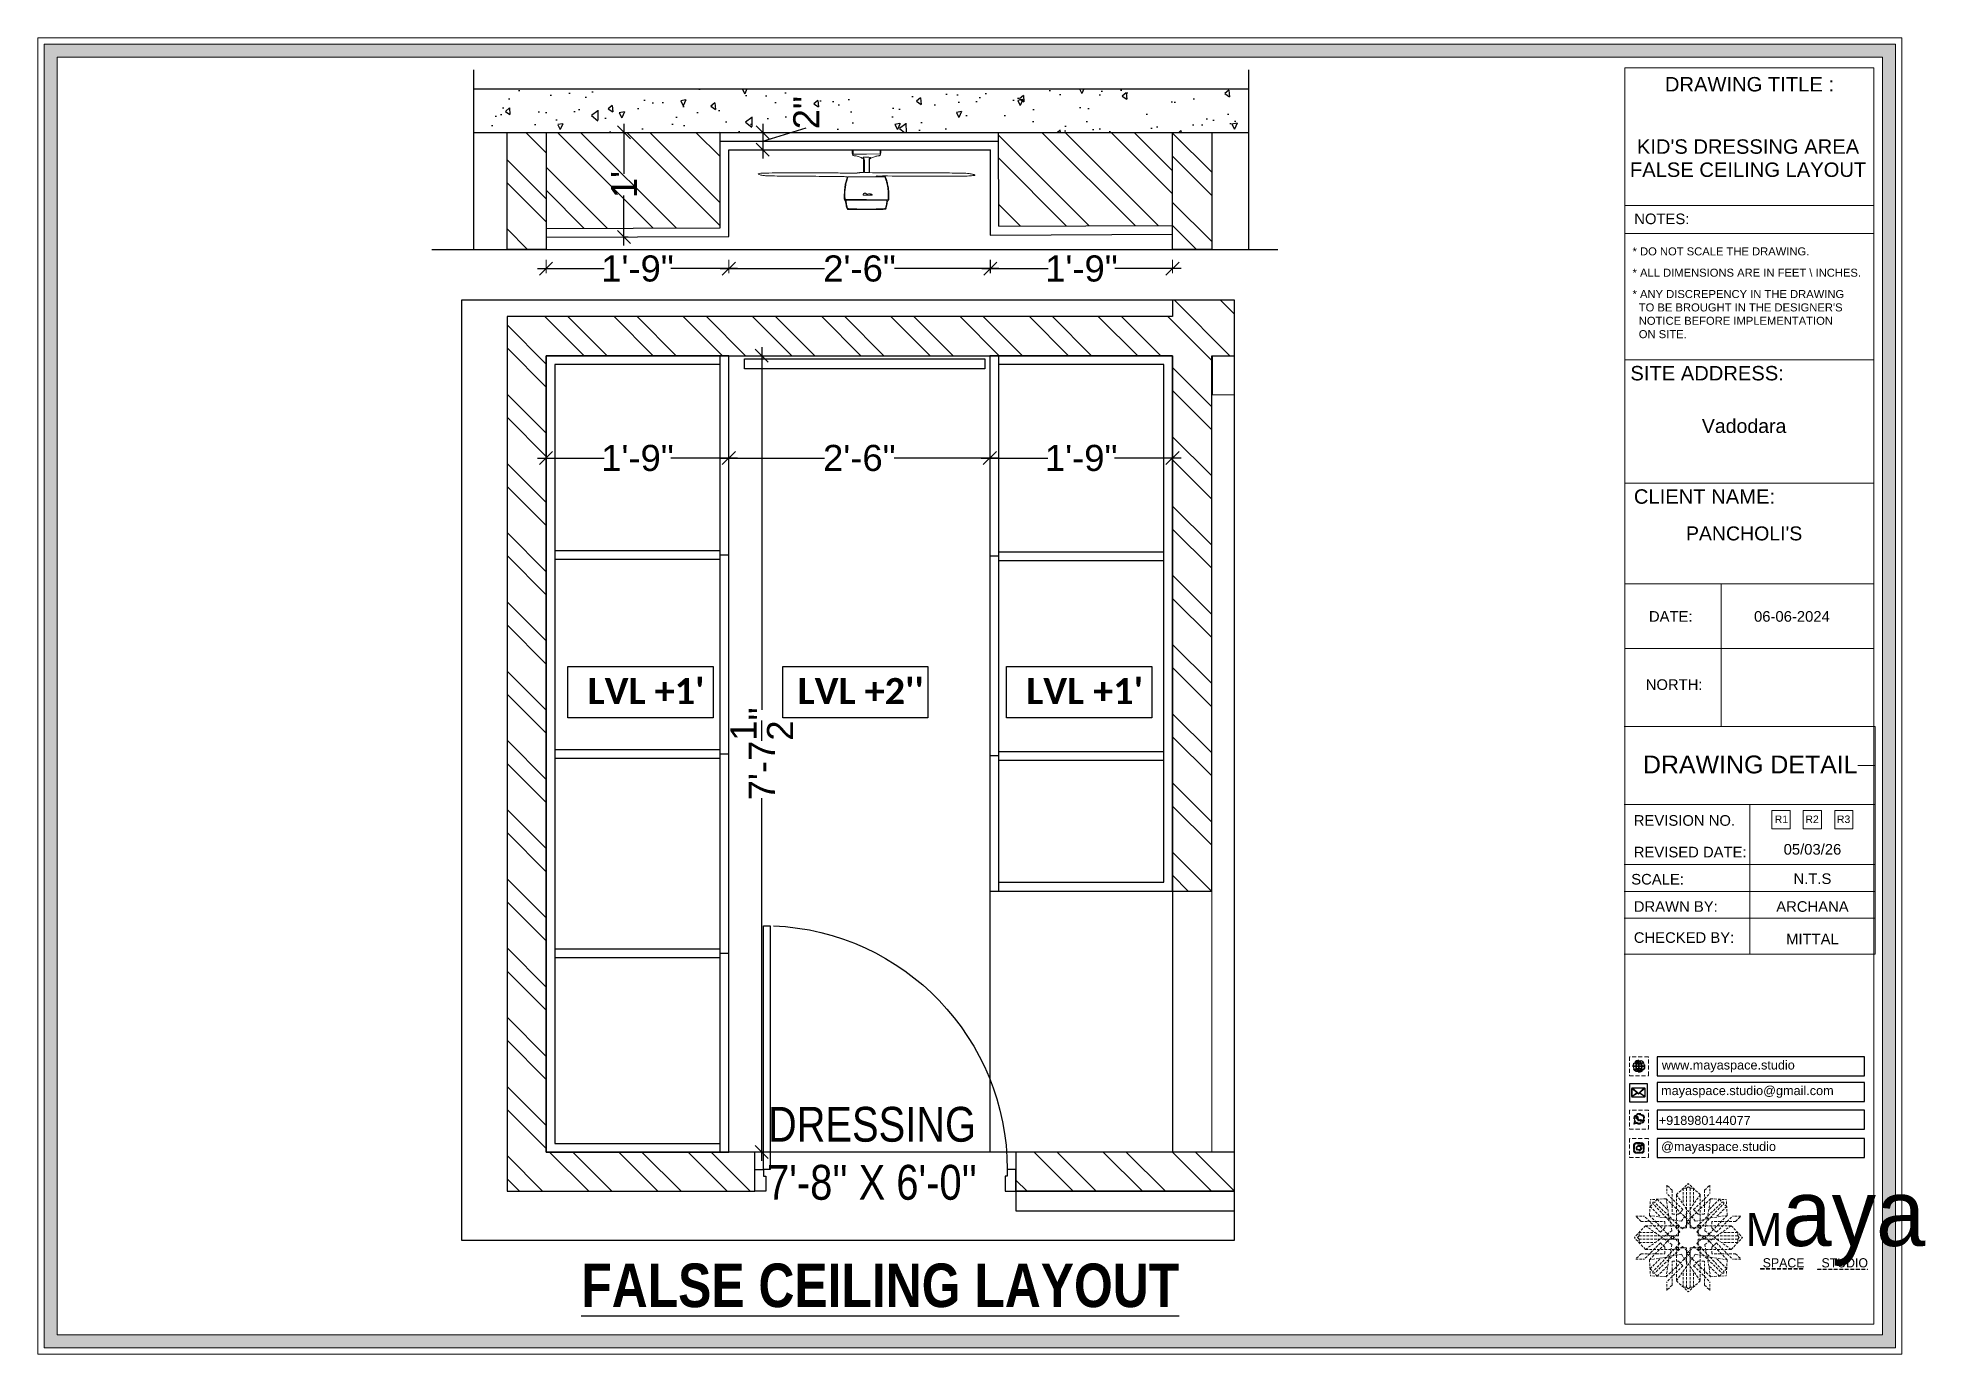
# Model space of a CAD drawing. Header units: millimetres. Extents: x 56222 to 3066687, y -650199 to -121287.
# Drawn here: x 136831 to 137048, y -183216.9 to -183065.6 of the extents above; entities that cross this region are included whole.
import ezdxf
from ezdxf.enums import TextEntityAlignment as Align

# ---------------------------------------------------------------- set-up
doc = ezdxf.new("R2010")
doc.units = ezdxf.units.MM
doc.header["$MEASUREMENT"] = 0
doc.header["$PDMODE"] = 35
doc.linetypes.add('DASHEDX2', pattern=[1.5, 1, -0.5])
doc.layers.get('Defpoints').update_dxf_attribs({"color": 220})
for name, color, linetype in [('AR DOOR', 40, 'Continuous'), ('AR ELE-5', 134, 'Continuous'), ('AR HATCH-7', 7, 'Continuous'), ('Labels and Texts', 8, 'Continuous')]:
    doc.layers.add(name, color=color, linetype=linetype)
for name, color, linetype, lineweight in [('Dimension', 10, 'DASHEDX2', 20), ('Electrical', 84, 'Continuous', 30), ('ELEVATION ( SPIRAL STAIR )', 250, 'Continuous', 9), ('FIRST FLOOR', 7, 'Continuous', 9), ('FIRST FLOOR ( TEXT )', 7, 'Continuous', 9), ('FIRST FLOOR_( PLine )_', 251, 'Continuous', 30), ('FURNITURE', 32, 'Continuous', 9), ('GF FALSE CEILING', 6, 'Continuous', 35), ('GROUND FLOOR', 7, 'Continuous', 9), ('Labelling', 1, 'Continuous', 25), ('NAME PLATE', 7, 'Continuous', 25), ('SECTION ( SLAB PLine )', 104, 'Continuous', 30), ('wall', 7, 'Continuous', 30), ('XX~SLAB ( BEAM )~ ( DIM )', 7, 'Continuous', 9)]:
    doc.layers.add(name, color=color, linetype=linetype, lineweight=lineweight)
doc.styles.add('Arial', font='arial.ttf')
doc.styles.add('century g', font='GOTHIC.TTF')
doc.styles.add('KATHA', font='swissc.ttf')
doc.styles.get("Standard").update_dxf_attribs({"font": 'arial.ttf', "height": 6})
doc.styles.add('style4', font='ARIALN.TTF')
doc.dimstyles.new('Archana', dxfattribs={"dimtxt": 3, "dimasz": 1.5, "dimexe": 0.5, "dimexo": 0.5, "dimgap": 0, "dimtad": 0, "dimzin": 0, "dimdsep": 46, "dimlunit": 4, "dimtxsty": 'Arial', "dimblk": 'OBLIQUE', "dimcen": 0, "dimdle": 1, "dimclrd": 1, "dimclre": 1, "dimclrt": 5, "dimadec": 0, "dimazin": 0, "dimtfac": 1, "dimtofl": 0, "dimtmove": 1, "dimatfit": 3, "dimfxl": 1, "dimfxlon": 1, "dimtolj": 1, "dimtzin": 0, "dimlwd": 25, "dimlwe": -1, "dimarcsym": 0})
pattern_1 = [(135, (891.5847, 57.002), (-3.97747564, -3.97747564), []), (135, (891.5847, 59.6535), (-3.97747564, -3.97747564), [])]

msp = doc.modelspace()

# ---------------------------------------------------------------- texts
at = {"color": 18, "true_color": 0x000000, "char_height": 1.04163, "attachment_point": 1}
for s, width, gutter_width, insert in [('www.mayaspace.studio', 6.99502, 5.851, (137017.716, -183183.155)), ('mayaspace.studio@gmail.com', 4.36398, 3.65, (137017.633, -183186.093)), ('+918980144077', 17.01748, 3.65, (137017.363, -183189.52)), ('@mayaspace.studio', 4.36398, 3.65, (137017.633, -183192.514))]:
    msp.add_mtext_dynamic_manual_height_columns(s, width=width, gutter_width=gutter_width, heights=[0], dxfattribs=dict(at, insert=insert))
at = {"layer": 'FIRST FLOOR ( TEXT )', "insert": (136926.923, -183193.851), "char_height": 4, "attachment_point": 5, "style": 'KATHA'}
msp.add_mtext("DRESSING\\P7'-8'' X 6'-0''", dxfattribs=at)
at = {"layer": 'Labelling', "color": 251, "true_color": 0x636466, "insert": (136927.872, -183209.03), "char_height": 5, "attachment_point": 5, "style": 'style4'}
msp.add_mtext_dynamic_manual_height_columns('{\\fArial Narrow|b1|i0|c0|p34;\\LFALSE CEILING LAYOUT}', width=79.10806, gutter_width=1, heights=[0], dxfattribs=at)
at = {"layer": 'NAME PLATE', "style": 'Arial'}
for s, height, p in [('DRAWING TITLE : ', 1.65882, (137028.111, -183071.809)), ("KID'S DRESSING AREA", 1.65882, (137027.622, -183078.971)), ('FALSE CEILING LAYOUT', 1.65882, (137027.629, -183081.629)), ('NOTES:', 1.2188, (137017.717, -183087.056)), ('SITE ADDRESS:', 1.65882, (137022.919, -183105.011)), ('Vadodara', 1.6036, (137027.172, -183111.048)), ('CLIENT NAME:', 1.65882, (137022.616, -183119.184)), ("PANCHOLI'S", 1.6036, (137027.172, -183123.395)), ('DATE:', 1.2188, (137018.739, -183132.74)), ('06-06-2024', 1.2188, (137032.668, -183132.74)), ('NORTH:', 1.2188, (137019.128, -183140.575)), ('DRAWING DETAIL', 2.05084, (137027.882, -183150.167)), ('REVISION NO.', 1.21883, (137020.313, -183156.187)), ('REVISED DATE: ', 1.21883, (137021.212, -183159.821)), ('SCALE:', 1.2188, (137017.227, -183162.938)), ('DRAWN BY:', 1.2188, (137019.319, -183166.07)), ('ARCHANA', 1.2188, (137035.028, -183166.075)), ('CHECKED BY:', 1.21883, (137020.266, -183169.646)), ('MITTAL', 1.2188, (137035.028, -183169.808))]:
    msp.add_text(s, height=height, dxfattribs=at).set_placement(p, align=Align.CENTER)
for s, p in [('R1', (137030.691, -183155.872)), ('R2', (137034.22, -183155.872))]:
    msp.add_text(s, height=0.8592, dxfattribs=at).set_placement(p)
at = {"layer": 'NAME PLATE', "char_height": 0.92183, "width": 35.61521, "attachment_point": 1, "style": 'Arial'}
for s, insert in [('* DO NOT SCALE THE DRAWING.', (137014.349, -183089.724)), ('* ALL DIMENSIONS ARE IN FEET \\\\ INCHES.', (137014.349, -183092.175)), ("* ANY DISCREPENCY IN THE DRAWING \\P  TO BE BROUGHT IN THE DESIGNER'S\\P  NOTICE BEFORE IMPLEMENTATION \\P  ON SITE.", (137014.349, -183094.626))]:
    msp.add_mtext(s, dxfattribs=dict(at, insert=insert))
at = {"layer": 'NAME PLATE', "color": 251, "true_color": 0x636466, "transparency": 33554687, "char_height": 3, "attachment_point": 5, "style": 'century g'}
for s, insert in [("{\\fCalibri|b1|i0|c0|p34;\\C256;\\c0;LVL +1'}", (136900.958, -183140.712, 1.124)), ("{\\fCalibri|b1|i0|c0|p34;\\C256;\\c0;LVL +2''}", (136925.638, -183140.712, 1.124)), ("{\\fCalibri|b1|i0|c0|p34;\\C256;\\c0;LVL +1'}", (136951.37, -183140.712, 1.124))]:
    msp.add_mtext_dynamic_manual_height_columns(s, width=51.71911, gutter_width=1, heights=[0], dxfattribs=dict(at, insert=insert))
at = {"layer": 'NAME PLATE', "lineweight": 0, "attachment_point": 2, "style": 'Arial'}
for s, insert, char_height, width in [('R3', (137038.609, -183155.009), 0.8592, 1.67697), ('05/03/26', (137035.028, -183158.284), 1.2188, 10.56254), ('N.T.S', (137035.028, -183161.658), 1.2188, 2.37882)]:
    msp.add_mtext(s, dxfattribs=dict(at, insert=insert, char_height=char_height, width=width))

# ---------------------------------------------------------------- blocks, each defined once
blk = doc.blocks.new('*U29')
for points in [[(-40, 0), (0, 0), (0, 30), (10, 30), (10, 100), (-40, 100)], [(1160, 0), (1120, 0), (1120, 30), (1110, 30), (1110, 100), (1160, 100)], [(0, 0), (0, -1120), (30, -1120), (30, 0)]]:
    blk.add_lwpolyline(points, close=True)
at = {"layer": 'AR ELE-5', "linetype": 'ByBlock', "ltscale": 15}
blk.add_arc((-1.6, 0.7), 1121.6, 272.37301, 359.96526, dxfattribs=at)
blk = doc.blocks.new('FSFSF')
at = {"color": 42, "lineweight": 5, "true_color": 0xe0ac11}
for p, q in [((28600.03, 143.51), (28600.03, 140.16)), ((28602.15, 141.41), (28600.03, 143.51)), ((28603.86, 139.69), (28608.58, 144.08)), ((28607.9, 142.22), (28608.58, 142.85)), ((28613.31, 139.69), (28608.58, 144.08)), ((28609.27, 142.22), (28608.59, 142.85)), ((28615.02, 141.41), (28617.14, 143.51)), ((28617.14, 143.51), (28617.14, 140.16)), ((28593.19, 131.45), (28593.54, 137.71)), ((28593.39, 135), (28594.56, 136.12)), ((28593.39, 135), (28597.6, 130.78)), ((28599.8, 138.06), (28593.54, 137.71)), ((28595.12, 136.69), (28594.53, 136.69)), ((28594.56, 136.12), (28594.56, 136.71)), ((28605.17, 124.98), (28594.56, 136.12)), ((28596.24, 137.86), (28595.12, 136.69)), ((28606.27, 126.08), (28595.12, 136.69)), ((28596.24, 137.86), (28600.47, 133.65)), ((28601.03, 130), (28599.8, 138.06)), ((28599.8, 138.05), (28608.58, 129.56)), ((28606.47, 133.76), (28600.03, 140.16)), ((28602.15, 141.41), (28602.15, 131.95)), ((28603.86, 126.58), (28603.86, 139.69)), ((28603.86, 139.69), (28608.58, 133.02)), ((28607.9, 142.22), (28606.58, 142.22)), ((28606.58, 142.22), (28606.58, 135.84)), ((28607.9, 142.22), (28607.9, 126.58)), ((28613.31, 139.69), (28608.59, 133.02)), ((28617.37, 138.05), (28608.59, 129.56)), ((28609.27, 142.22), (28609.27, 126.58)), ((28609.27, 142.22), (28610.59, 142.22)), ((28610.59, 142.22), (28610.59, 135.84)), ((28610.7, 133.76), (28617.14, 140.16)), ((28610.9, 126.08), (28622.05, 136.69)), ((28612.02, 124.98), (28622.62, 136.12)), ((28613.31, 126.58), (28613.31, 139.69)), ((28615.02, 141.41), (28615.02, 131.95)), ((28616.14, 130), (28617.37, 138.06)), ((28620.93, 137.86), (28616.7, 133.65)), ((28617.37, 138.06), (28623.63, 137.71)), ((28623.8, 135), (28619.59, 130.78)), ((28620.93, 137.86), (28622.05, 136.69)), ((28622.05, 136.69), (28622.64, 136.69)), ((28622.62, 136.12), (28622.62, 136.71)), ((28623.8, 135), (28622.62, 136.12)), ((28624, 131.45), (28623.65, 137.71)), ((28591.56, 127.39), (28587.17, 122.66)), ((28587.73, 131.22), (28591.08, 131.22)), ((28589.84, 129.1), (28587.73, 131.22)), ((28589.84, 129.1), (28599.29, 129.1)), ((28597.49, 124.78), (28591.08, 131.22)), ((28604.66, 127.39), (28591.56, 127.39)), ((28591.56, 127.39), (28598.23, 122.67)), ((28593.19, 131.45), (28601.69, 122.67)), ((28601.25, 130.22), (28593.19, 131.45)), ((28599.29, 126.5), (28599.29, 129.1)), ((28605.86, 129.18), (28601.03, 130)), ((28602.07, 125.39), (28601.25, 130.22)), ((28604.75, 131.95), (28602.15, 131.95)), ((28603.68, 126.54), (28603.68, 127.39)), ((28604.71, 127.57), (28603.86, 127.57)), ((28604.66, 123.35), (28604.66, 127.39)), ((28604.7, 126.58), (28604.71, 127.57)), ((28606.47, 133.76), (28604.75, 131.95)), ((28605.86, 129.18), (28608.58, 133.02)), ((28606.27, 126.08), (28608.58, 128.27)), ((28607.9, 128.92), (28608.58, 129.56)), ((28607.9, 128.92), (28608.58, 128.27)), ((28611.31, 129.18), (28608.59, 133.02)), ((28609.27, 128.92), (28608.59, 129.56)), ((28609.27, 128.92), (28608.59, 128.27)), ((28610.9, 126.08), (28608.59, 128.27)), ((28610.7, 133.76), (28612.42, 131.95)), ((28611.31, 129.18), (28616.14, 130)), ((28612.42, 131.95), (28615.02, 131.95)), ((28612.46, 126.58), (28612.46, 127.57)), ((28612.46, 127.57), (28613.31, 127.57)), ((28612.52, 123.35), (28612.52, 127.39)), ((28612.52, 127.39), (28625.63, 127.39)), ((28613.51, 126.54), (28613.51, 127.39)), ((28615.12, 125.39), (28615.94, 130.22)), ((28623.99, 131.45), (28615.5, 122.67)), ((28615.94, 130.22), (28624, 131.45)), ((28627.34, 129.1), (28617.89, 129.1)), ((28617.89, 126.5), (28617.89, 129.1)), ((28625.63, 127.39), (28618.96, 122.67)), ((28619.7, 124.78), (28626.1, 131.22)), ((28625.63, 127.39), (28630.02, 122.66)), ((28629.45, 131.22), (28626.1, 131.22)), ((28627.34, 129.1), (28629.45, 131.22)), ((28591.56, 117.94), (28587.17, 122.66)), ((28589.03, 123.35), (28588.4, 122.67)), ((28589.03, 121.98), (28588.4, 122.65)), ((28589.03, 123.35), (28589.03, 124.67)), ((28589.03, 124.67), (28595.4, 124.67)), ((28589.03, 123.35), (28604.66, 123.35)), ((28589.03, 121.98), (28604.66, 121.98)), ((28589.03, 121.98), (28589.03, 120.66)), ((28589.03, 120.66), (28595.4, 120.66)), ((28597.49, 120.54), (28591.08, 114.11)), ((28591.56, 117.94), (28598.23, 122.65)), ((28593.19, 113.88), (28601.69, 122.65)), ((28605.17, 120.35), (28594.56, 109.2)), ((28597.49, 124.78), (28599.29, 126.5)), ((28597.49, 120.54), (28599.29, 118.83)), ((28602.07, 125.39), (28598.23, 122.67)), ((28602.07, 119.94), (28598.23, 122.65)), ((28602.07, 119.94), (28601.25, 115.1)), ((28602.33, 123.35), (28601.69, 122.67)), ((28602.33, 121.98), (28601.69, 122.65)), ((28602.33, 123.35), (28602.97, 122.67)), ((28602.33, 121.98), (28602.97, 122.65)), ((28605.17, 124.98), (28602.97, 122.67)), ((28605.17, 120.35), (28602.97, 122.65)), ((28604.66, 126.54), (28603.68, 126.54)), ((28607.9, 126.58), (28603.86, 126.58)), ((28604.66, 121.98), (28604.66, 117.94)), ((28609.27, 126.58), (28613.31, 126.58)), ((28612.02, 124.98), (28614.21, 122.67)), ((28612.02, 120.35), (28614.21, 122.65)), ((28612.02, 120.35), (28622.62, 109.2)), ((28612.52, 126.54), (28613.51, 126.54)), ((28628.16, 123.35), (28612.52, 123.35)), ((28612.52, 121.98), (28612.52, 117.94)), ((28628.16, 121.98), (28612.52, 121.98)), ((28614.85, 123.35), (28614.21, 122.67)), ((28614.85, 121.98), (28614.21, 122.65)), ((28614.85, 123.35), (28615.5, 122.67)), ((28614.85, 121.98), (28615.5, 122.65)), ((28615.12, 125.39), (28618.96, 122.67)), ((28615.12, 119.94), (28618.96, 122.65)), ((28615.12, 119.94), (28615.94, 115.1)), ((28623.99, 113.88), (28615.5, 122.65)), ((28619.7, 124.78), (28617.89, 126.5)), ((28619.7, 120.54), (28617.89, 118.83)), ((28625.63, 117.94), (28618.96, 122.65)), ((28619.7, 120.54), (28626.1, 114.11)), ((28628.16, 124.67), (28621.78, 124.67)), ((28628.16, 120.66), (28621.78, 120.66)), ((28625.63, 117.94), (28630.02, 122.66)), ((28628.16, 123.35), (28628.16, 124.67)), ((28628.16, 123.35), (28628.78, 122.67)), ((28628.16, 121.98), (28628.78, 122.65)), ((28628.16, 121.98), (28628.16, 120.66)), ((28589.84, 116.23), (28587.73, 114.11)), ((28587.73, 114.11), (28591.08, 114.11)), ((28589.84, 116.23), (28599.29, 116.23)), ((28604.66, 117.94), (28591.56, 117.94)), ((28601.25, 115.1), (28593.19, 113.87)), ((28593.19, 113.87), (28593.54, 107.62)), ((28593.39, 110.32), (28597.6, 114.55)), ((28606.27, 119.15), (28595.12, 108.54)), ((28599.29, 118.83), (28599.29, 116.23)), ((28599.8, 107.17), (28608.58, 115.67)), ((28601.03, 115.23), (28599.8, 107.17)), ((28605.86, 116.05), (28601.03, 115.23)), ((28602.15, 103.82), (28602.15, 113.27)), ((28604.75, 113.27), (28602.15, 113.27)), ((28604.66, 118.78), (28603.68, 118.78)), ((28603.68, 118.78), (28603.68, 117.94)), ((28607.9, 118.65), (28603.86, 118.65)), ((28603.86, 118.65), (28603.86, 105.54)), ((28604.71, 117.66), (28603.86, 117.66)), ((28604.7, 118.65), (28604.71, 117.66)), ((28606.47, 111.47), (28604.75, 113.27)), ((28605.86, 116.05), (28608.58, 112.21)), ((28606.27, 119.15), (28608.58, 116.96)), ((28607.9, 103.01), (28607.9, 118.65)), ((28607.9, 116.31), (28608.58, 116.96)), ((28607.9, 116.31), (28608.58, 115.67)), ((28610.9, 119.15), (28608.59, 116.96)), ((28609.27, 116.31), (28608.59, 116.96)), ((28609.27, 116.31), (28608.59, 115.67)), ((28611.31, 116.05), (28608.59, 112.21)), ((28617.37, 107.17), (28608.59, 115.67)), ((28609.27, 118.65), (28613.31, 118.65)), ((28609.27, 103.01), (28609.27, 118.65)), ((28610.7, 111.47), (28612.42, 113.27)), ((28610.9, 119.15), (28622.05, 108.54)), ((28611.31, 116.05), (28616.14, 115.23)), ((28612.42, 113.27), (28615.02, 113.27)), ((28612.46, 118.65), (28612.46, 117.66)), ((28612.46, 117.66), (28613.31, 117.66)), ((28612.52, 118.78), (28613.51, 118.78)), ((28612.52, 117.94), (28625.63, 117.94)), ((28613.31, 118.65), (28613.31, 105.54)), ((28613.51, 118.78), (28613.51, 117.94)), ((28615.02, 103.82), (28615.02, 113.27)), ((28615.94, 115.1), (28624, 113.87)), ((28616.14, 115.23), (28617.37, 107.17)), ((28617.89, 118.83), (28617.89, 116.23)), ((28627.34, 116.23), (28617.89, 116.23)), ((28623.8, 110.32), (28619.59, 114.55)), ((28624, 113.87), (28623.65, 107.62)), ((28629.45, 114.11), (28626.1, 114.11)), ((28627.34, 116.23), (28629.45, 114.11)), ((28593.39, 110.32), (28594.56, 109.2)), ((28599.8, 107.17), (28593.54, 107.52)), ((28595.12, 108.54), (28594.53, 108.54)), ((28594.56, 109.2), (28594.56, 108.61)), ((28596.24, 107.37), (28595.12, 108.54)), ((28596.24, 107.37), (28600.47, 111.58)), ((28606.47, 111.47), (28600.03, 105.07)), ((28600.03, 101.71), (28600.03, 105.07)), ((28603.86, 105.54), (28608.58, 112.21)), ((28603.86, 105.54), (28608.58, 101.15)), ((28606.58, 103.01), (28606.58, 109.38)), ((28613.31, 105.54), (28608.58, 101.15)), ((28613.31, 105.54), (28608.59, 112.21)), ((28610.59, 103.01), (28610.59, 109.38)), ((28610.7, 111.47), (28617.14, 105.07)), ((28620.93, 107.37), (28616.7, 111.58)), ((28617.14, 101.71), (28617.14, 105.07)), ((28617.37, 107.17), (28623.63, 107.52)), ((28620.93, 107.37), (28622.05, 108.54)), ((28622.05, 108.54), (28622.64, 108.54)), ((28623.8, 110.32), (28622.62, 109.2)), ((28622.62, 109.2), (28622.62, 108.61)), ((28602.15, 103.82), (28600.03, 101.71)), ((28607.9, 103.01), (28606.58, 103.01)), ((28607.9, 103.01), (28608.58, 102.38)), ((28609.27, 103.01), (28608.59, 102.38)), ((28609.27, 103.01), (28610.59, 103.01)), ((28615.02, 103.82), (28617.14, 101.71))]:
    blk.add_line(p, q, dxfattribs=at)
blk = doc.blocks.new('hgwg')
at = {"layer": 'Dimension', "true_color": 0xd39e00}
h = blk.add_hatch(color=42, dxfattribs=at)
h.dxf.hatch_style = 1
h.paths.add_polyline_path([(27505.71, 45.05), (27494.27, 45.05), (27494.27, 44.9), (27505.71, 44.9)])
h = blk.add_hatch(color=42, dxfattribs=at)
h.dxf.hatch_style = 1
h.paths.add_polyline_path([(27523.3, 44.9), (27509.68, 44.9), (27509.68, 44.75), (27523.3, 44.75)])
at = {"layer": 'Dimension', "color": 42, "true_color": 0xd39e00}
for p, q in [((27494.27, 45.05), (27505.71, 45.05)), ((27494.27, 44.9), (27494.27, 45.05)), ((27494.27, 44.9), (27505.71, 44.9)), ((27505.71, 45.05), (27505.71, 44.9)), ((27509.68, 44.9), (27523.3, 44.9)), ((27509.68, 44.9), (27509.68, 44.75)), ((27509.68, 44.75), (27523.3, 44.75)), ((27523.3, 44.75), (27523.3, 44.9))]:
    blk.add_line(p, q, dxfattribs=at)
at = {"layer": 'Dimension', "color": 42, "true_color": 0xd39e00, "attachment_point": 1}
for s, width, insert, char_height in [('{\\fCinzel|b0|i0|c0|p2;\\H1.5x;M\\fAmsterdam One|b0|i0|c0|p2;\\H2x;aya}', 85.3277, (27490.17, 69.17), 6), ('{\\fCinzel|b0|i0|c0|p0;SPACE     STUDIO}', 66.129, (27494.83, 47.86), 2.5)]:
    blk.add_mtext_dynamic_manual_height_columns(s, width=width, gutter_width=30, heights=[0], dxfattribs=dict(at, insert=insert, char_height=char_height))
blk = doc.blocks.new('QEGW4TG')
at = {"layer": 'Dimension', "true_color": 0x000000}
h = blk.add_hatch(color=18, dxfattribs=at)
h.dxf.hatch_style = 1
h.paths.add_polyline_path([(2.69, 1.93, 0.170513), (2.95, 1.97, 0.190337), (3.11, 2.18, 0.316231), (3.07, 2.28), (2.79, 2.37, 0.273721), (2.69, 2.34, 0.040749), (2.63, 2.27, -0.441282), (2.53, 2.25, -0.11828), (2.06, 2.64, -0.441282), (2.07, 2.74, 0.040749), (2.13, 2.81, 0.290083), (2.14, 2.92), (2.01, 3.18, 0.316231), (1.91, 3.2, 0.190337), (1.73, 3, 0.170513), (1.72, 2.74, 0.252784)], flags=0)
h.paths.add_polyline_path([(1.19, 1.98), (1.03, 1.3, 0.550912), (1.11, 1.23), (1.75, 1.39, 6.344125)])
h.paths.add_polyline_path([(1.81, 1.7), (1.4, 1.6), (1.5, 2.03, -9.071339)], flags=16)
h.paths.add_polyline_path([(3.11, 2.16, -0.17811), (2.95, 1.97, -0.170513), (2.69, 1.93, -0.252784), (1.72, 2.74, -0.170513), (1.73, 3, -0.17811), (1.89, 3.19, -0.370089), (2.01, 3.18), (2.14, 2.92, -0.307185), (2.13, 2.8, -0.041087), (2.06, 2.73, 0.321676), (2.05, 2.65, 0.126524), (2.55, 2.24, 0.312216), (2.62, 2.26, -0.041087), (2.68, 2.34, -0.290673), (2.79, 2.37), (3.07, 2.28, -0.370089)], flags=0)
h = blk.add_hatch(color=18, dxfattribs=at)
h.dxf.hatch_style = 1
h.paths.add_polyline_path([(2.79, 2.37, 0.273721), (2.69, 2.34, 0.040749), (2.63, 2.27, -0.441282), (2.53, 2.25, -0.11828), (2.06, 2.64, -0.441282), (2.07, 2.74, 0.040749), (2.13, 2.81, 0.290083), (2.14, 2.92), (2.01, 3.18, 0.316231), (1.91, 3.2, 0.190337), (1.73, 3, 0.170513), (1.72, 2.74, 0.252784), (2.69, 1.93, 0.170513), (2.95, 1.97, 0.190337), (3.11, 2.18, 0.316231), (3.07, 2.28)])
for p, q in [((1.19, 1.98), (1.03, 1.3)), ((1.1, 1.23), (1.75, 1.39)), ((1.5, 2.03), (1.4, 1.6)), ((1.4, 1.6), (1.81, 1.7)), ((2.01, 3.18), (2.14, 2.92)), ((3.07, 2.28), (2.8, 2.36))]:
    blk.add_line(p, q)
blk.add_lwpolyline([(0, 0), (4.68, 0), (4.68, 4.68), (0, 4.68)], close=True)
for centre, radius, start, end in [((1.09, 1.29), 0.0598, 164.8483, 282.1458), ((2.39, 2.56), 1.34, 241.4727, 205.6422), ((2.39, 2.56), 1.04, 235.9962, 210.8333), ((2.09, 2.87), 0.39, 159.7007, 198.4072), ((2.96, 3.23), 1.33, 201.4218, 258.1669), ((2.07, 2.87), 0.364, 118.9685, 159.3648), ((1.94, 3.12), 0.0896, 41.8985, 123.1344), ((2.11, 2.68), 0.066, 135.9932, 224.8892), ((1.67, 3.16), 0.586, 312.4617, 321.8728), ((3.12, 3.42), 1.31, 216.5455, 243.5279), ((2.05, 2.87), 0.104, 320.3924, 28.6971), ((2.57, 2.3), 0.066, 234.2482, 323.1441), ((3.11, 1.94), 0.586, 137.2645, 146.6756), ((2.76, 2.27), 0.104, 70.4402, 138.745), ((2.75, 2.31), 0.39, 260.7301, 299.4366), ((2.76, 2.29), 0.364, 299.7725, 340.1688), ((3.03, 2.2), 0.0896, 336.0029, 57.2388)]:
    blk.add_arc(centre, radius, start, end)
blk = doc.blocks.new('ASGERG')
at = {"layer": 'Dimension', "true_color": 0x000000}
h = blk.add_hatch(color=18, dxfattribs=at)
h.dxf.hatch_style = 1
h.paths.add_polyline_path([(0.99, 1.7, 0.353872), (1.69, 1.03), (2.96, 1.03, 0.353872), (3.66, 1.7), (3.66, 2.99, 0.353872), (2.96, 3.67), (1.69, 3.67, 0.353872), (0.99, 2.99)])
h.paths.add_polyline_path([(1.27, 2.97, -0.353872), (1.72, 3.4), (2.94, 3.4, -0.353872), (3.38, 2.97), (3.38, 1.72, -0.353872), (2.94, 1.3), (1.72, 1.3, -0.353872), (1.27, 1.72)], flags=16)
h.paths.add_polyline_path([(3.02, 2.35, -1), (1.64, 2.35, -1)], flags=0)
h.paths.add_polyline_path([(2.74, 2.35, -1), (1.92, 2.35, -1)], flags=0)
h.paths.add_polyline_path([(2.86, 3.02, -1), (3.19, 3.02, -1)], flags=0)
h.paths.add_polyline_path([(1.64, 2.35, 1), (3.02, 2.35, 1)], flags=0)
h = blk.add_hatch(color=18, dxfattribs=at)
h.dxf.hatch_style = 1
h.paths.add_polyline_path([(1.64, 2.35, 1), (3.02, 2.35, 1)])
h.paths.add_polyline_path([(2.74, 2.35, -1), (1.92, 2.35, -1)], flags=16)
h = blk.add_hatch(color=18, dxfattribs=at)
h.dxf.hatch_style = 1
h.paths.add_polyline_path([(3.19, 3.02, 1), (2.86, 3.02, 1)])
for p, q in [((0.99, 2.99), (0.99, 1.7)), ((1.27, 2.97), (1.27, 1.72)), ((1.69, 3.67), (2.96, 3.67)), ((1.69, 1.03), (2.96, 1.03)), ((2.94, 3.4), (1.72, 3.4)), ((2.94, 1.3), (1.72, 1.3)), ((3.38, 2.97), (3.38, 1.72)), ((3.66, 2.99), (3.66, 1.7))]:
    blk.add_line(p, q)
blk.add_lwpolyline([(0, 0), (4.68, 0), (4.68, 4.68), (0, 4.68)], close=True)
for centre, radius in [((2.33, 2.35), 0.694), ((2.33, 2.35), 0.414), ((3.02, 3.02), 0.168)]:
    blk.add_circle(centre, radius)
for centre, radius, start, end in [((1.76, 2.89), 0.778, 94.8631, 172.8127), ((1.76, 1.8), 0.778, 187.1873, 265.1369), ((1.76, 2.91), 0.491, 94.8631, 172.8127), ((1.76, 1.78), 0.491, 187.1873, 265.1369), ((2.9, 2.91), 0.491, 7.1873, 85.1369), ((2.9, 1.78), 0.491, 274.8631, 352.8127), ((2.89, 2.89), 0.778, 7.1873, 85.1369), ((2.89, 1.8), 0.778, 274.8631, 352.8127)]:
    blk.add_arc(centre, radius, start, end)
blk = doc.blocks.new('DTGWEGEARG')
at = {"layer": 'Dimension', "true_color": 0x000000}
h = blk.add_hatch(color=18, dxfattribs=at)
h.dxf.hatch_style = 1
h.paths.add_polyline_path([(3.83, 2.34, 1), (0.85, 2.34, 1)])
h.paths.add_polyline_path([(2.51, 1.01, 0.105795), (2.96, 1.58, -0.055205), (3.3, 1.41, -0.169822)], flags=16)
h.paths.add_polyline_path([(2.41, 1.12), (2.41, 1.69, -0.058279), (2.81, 1.63, -0.103353)], flags=16)
h.paths.add_polyline_path([(2.26, 1.13, -0.101741), (1.87, 1.63, -0.057171), (2.26, 1.69)], flags=16)
h.paths.add_polyline_path([(2.17, 1.01, -0.169822), (1.38, 1.41, -0.055205), (1.72, 1.58, 0.105795)], flags=16)
h.paths.add_polyline_path([(3.02, 1.72, 0.081336), (3.13, 2.27), (3.68, 2.27, -0.152069), (3.4, 1.52, 0.05687)], flags=16)
h.paths.add_polyline_path([(2.87, 1.77, 0.061945), (2.41, 1.84), (2.41, 2.27), (2.98, 2.27, -0.081344)], flags=16)
h.paths.add_polyline_path([(2.26, 1.84, 0.060923), (1.8, 1.77, -0.081344), (1.7, 2.27), (2.26, 2.27)], flags=16)
h.paths.add_polyline_path([(1.66, 1.72, 0.05687), (1.28, 1.52, -0.152069), (1, 2.27), (1.55, 2.27, 0.081336)], flags=16)
h.paths.add_polyline_path([(2.41, 2.42), (2.41, 2.83, 0.061945), (2.87, 2.91, -0.080009), (2.98, 2.42)], flags=16)
h.paths.add_polyline_path([(3.13, 2.42, 0.080116), (3.02, 2.96, 0.05687), (3.4, 3.16, 0.028258), (3.3, 3.27, -0.055205), (2.96, 3.1, 0.105795), (2.51, 3.67, -0.36029), (3.68, 2.42)], flags=16)
h.paths.add_polyline_path([(2.26, 2.42), (1.7, 2.42, -0.080009), (1.8, 2.91, 0.060923), (2.26, 2.84)], flags=16)
h.paths.add_polyline_path([(1.55, 2.42), (1, 2.42, -0.150466), (1.28, 3.16, 0.05687), (1.66, 2.96, 0.080116)], flags=16)
h.paths.add_polyline_path([(2.41, 2.98), (2.41, 3.56, -0.103353), (2.81, 3.05, -0.058279)], flags=16)
h.paths.add_polyline_path([(2.26, 2.99, -0.057171), (1.87, 3.05, -0.101741), (2.26, 3.55)], flags=16)
h.paths.add_polyline_path([(1.72, 3.1, -0.055205), (1.38, 3.27, -0.169822), (2.17, 3.67, 0.105795)], flags=16)
blk.add_lwpolyline([(0, 0), (4.68, 0), (4.68, 4.68), (0, 4.68)], close=True)
at = {"layer": 'Dimension', "color": 18, "true_color": 0x000000}
for p, q in [((1, 2.42), (1.55, 2.42)), ((1, 2.27), (1.55, 2.27)), ((1.7, 2.42), (2.26, 2.42)), ((1.7, 2.27), (2.26, 2.27)), ((2.26, 3.55), (2.26, 2.99)), ((2.26, 2.84), (2.26, 2.42)), ((2.26, 2.27), (2.26, 1.84)), ((2.26, 1.69), (2.26, 1.13)), ((2.41, 3.56), (2.41, 2.98)), ((2.41, 2.83), (2.41, 2.42)), ((2.41, 2.42), (2.98, 2.42)), ((2.41, 2.27), (2.98, 2.27)), ((2.41, 2.27), (2.41, 1.84)), ((2.41, 1.69), (2.41, 1.12)), ((3.13, 2.42), (3.68, 2.42)), ((3.13, 2.27), (3.68, 2.27))]:
    blk.add_line(p, q, dxfattribs=at)
blk.add_circle((2.34, 2.34), 1.49, dxfattribs=at)
for centre, radius, start, end in [((2.34, 2.34), 1.34, 142.3819, 176.6093), ((2.34, 2.34), 1.34, 183.0315, 217.6181), ((2.34, 4.74), 1.9, 236.1399, 249.1595), ((2.34, -0.06), 1.9, 110.8405, 123.8601), ((2.34, 2.34), 1.34, 97.3549, 135.9073), ((2.34, 4.74), 1.75, 236.7417, 249.3811), ((2.34, -0.06), 1.75, 110.6189, 123.2583), ((2.34, 2.34), 1.34, 224.0927, 262.6451), ((3.28, 2.34), 1.73, 159.0567, 177.3789), ((3.28, 2.34), 1.73, 182.3435, 200.9433), ((3.28, 2.34), 1.58, 158.8325, 177.1302), ((3.28, 2.34), 1.58, 182.5658, 201.1675), ((3.28, 2.34), 1.73, 129.9301, 154.0867), ((3.28, 2.34), 1.73, 205.9133, 230.0699), ((2.34, 4.74), 1.9, 253.6799, 267.6253), ((2.34, -0.06), 1.9, 92.3747, 106.3201), ((3.28, 2.34), 1.58, 130.1073, 153.3446), ((2.34, 4.74), 1.75, 254.3336, 267.422), ((2.34, -0.06), 1.75, 92.578, 105.6664), ((3.28, 2.34), 1.58, 206.6554, 229.8927), ((1.4, 2.34), 1.58, 26.6554, 50.2584), ((2.34, 4.74), 1.75, 272.3248, 285.6664), ((2.34, 4.74), 1.9, 272.1415, 286.3201), ((2.34, -0.06), 1.9, 73.6799, 87.8585), ((2.34, -0.06), 1.75, 74.3336, 87.6752), ((1.4, 2.34), 1.58, 309.7416, 333.3446), ((2.34, 2.34), 1.34, 3.3907, 82.6451), ((1.4, 2.34), 1.73, 25.9133, 50.0699), ((1.4, 2.34), 1.73, 309.9301, 334.0867), ((2.34, 2.34), 1.34, 277.3549, 315.9073), ((1.4, 2.34), 1.58, 2.8698, 21.1675), ((1.4, 2.34), 1.58, 338.8325, 357.4342), ((2.34, 4.74), 1.75, 290.6189, 303.2583), ((2.34, -0.06), 1.75, 56.7417, 69.3811), ((2.34, 4.74), 1.9, 290.8405, 303.8601), ((1.4, 2.34), 1.73, 2.6211, 20.9433), ((1.4, 2.34), 1.73, 339.0567, 357.6565), ((2.34, -0.06), 1.9, 56.1399, 69.1595), ((2.34, 2.34), 1.34, 322.3819, 356.9685)]:
    blk.add_arc(centre, radius, start, end, dxfattribs=at)
blk = doc.blocks.new('_Oblique')
at = {"layer": 'wall', "color": 0, "lineweight": -2}
blk.add_line((-0.5, -0.5), (0.5, 0.5), dxfattribs=at)
blk = doc.blocks.new('*D635')
at = {"layer": 'Defpoints', "color": 0, "lineweight": 30, "transparency": 16777216}
for p in [(136898.01, -183076.51), (136898.41, -183076.51), (136898.01, -183088.52)]:
    blk.add_point(p, dxfattribs=at)
at = {"layer": 'GROUND FLOOR', "color": 1, "lineweight": 25, "transparency": 16777216}
for p, q in [((136898.41, -183075.51), (136898.41, -183081.27)), ((136898.41, -183089.52), (136898.41, -183083.75))]:
    blk.add_line(p, q, dxfattribs=at)
at = {"layer": 'GROUND FLOOR', "color": 1, "transparency": 16777216}
for p, q in [((136898.41, -183076.51), (136898.91, -183076.51)), ((136898.41, -183088.52), (136898.91, -183088.52))]:
    blk.add_line(p, q, dxfattribs=at)
at = {"layer": 'GROUND FLOOR', "color": 1, "lineweight": 25, "transparency": 16777216, "xscale": 1.5, "yscale": 1.5, "zscale": 1.5}
for p, rotation in [((136898.41, -183076.51), 90), ((136898.41, -183088.52), 270)]:
    blk.add_blockref('_Oblique', p, dxfattribs=dict(at, rotation=rotation))
at = {"layer": 'GROUND FLOOR', "color": 5, "lineweight": 30, "transparency": 16777216, "insert": (136898.41, -183082.51), "char_height": 3, "attachment_point": 5, "rotation": 90, "style": 'Arial'}
blk.add_mtext("\\A1;1'", dxfattribs=at)
blk = doc.blocks.new('*D636')
at = {"layer": 'Defpoints', "color": 0, "lineweight": 30, "transparency": 16777216}
for p in [(136910.47, -183088.46), (136889.47, -183089.96), (136910.47, -183092.17)]:
    blk.add_point(p, dxfattribs=at)
at = {"layer": 'GROUND FLOOR', "color": 1, "transparency": 16777216}
for p, q in [((136889.47, -183091.17), (136889.47, -183092.67)), ((136910.47, -183091.17), (136910.47, -183092.67))]:
    blk.add_line(p, q, dxfattribs=at)
at = {"layer": 'GROUND FLOOR', "color": 1, "lineweight": 25, "transparency": 16777216}
for p, q in [((136888.47, -183092.17), (136896.13, -183092.17)), ((136911.47, -183092.17), (136903.82, -183092.17))]:
    blk.add_line(p, q, dxfattribs=at)
at = {"layer": 'GROUND FLOOR', "color": 1, "lineweight": 25, "transparency": 16777216, "xscale": 1.5, "yscale": 1.5, "zscale": 1.5, "rotation": 180}
blk.add_blockref('_Oblique', (136889.47, -183092.17), dxfattribs=at)
at = {"layer": 'GROUND FLOOR', "color": 1, "lineweight": 25, "transparency": 16777216, "xscale": 1.5, "yscale": 1.5, "zscale": 1.5}
blk.add_blockref('_Oblique', (136910.47, -183092.17), dxfattribs=at)
at = {"layer": 'GROUND FLOOR', "color": 5, "lineweight": 30, "transparency": 16777216, "insert": (136899.97, -183092.17), "char_height": 3, "attachment_point": 5, "style": 'Arial'}
blk.add_mtext('\\A1;1\'-9"', dxfattribs=at)
blk = doc.blocks.new('*D637')
at = {"layer": 'Defpoints', "color": 0, "lineweight": 30, "transparency": 16777216}
for p in [(136910.47, -183088.46), (136940.52, -183088.31), (136940.52, -183092.17)]:
    blk.add_point(p, dxfattribs=at)
at = {"layer": 'GROUND FLOOR', "color": 1, "transparency": 16777216}
for p, q in [((136910.47, -183091.17), (136910.47, -183092.67)), ((136940.52, -183091.17), (136940.52, -183092.67))]:
    blk.add_line(p, q, dxfattribs=at)
at = {"layer": 'GROUND FLOOR', "color": 1, "lineweight": 25, "transparency": 16777216}
for p, q in [((136909.47, -183092.17), (136921.48, -183092.17)), ((136941.52, -183092.17), (136929.51, -183092.17))]:
    blk.add_line(p, q, dxfattribs=at)
at = {"layer": 'GROUND FLOOR', "color": 1, "lineweight": 25, "transparency": 16777216, "xscale": 1.5, "yscale": 1.5, "zscale": 1.5, "rotation": 180}
blk.add_blockref('_Oblique', (136910.47, -183092.17), dxfattribs=at)
at = {"layer": 'GROUND FLOOR', "color": 1, "lineweight": 25, "transparency": 16777216, "xscale": 1.5, "yscale": 1.5, "zscale": 1.5}
blk.add_blockref('_Oblique', (136940.52, -183092.17), dxfattribs=at)
at = {"layer": 'GROUND FLOOR', "color": 5, "lineweight": 30, "transparency": 16777216, "insert": (136925.49, -183092.17), "char_height": 3, "attachment_point": 5, "style": 'Arial'}
blk.add_mtext('\\A1;2\'-6"', dxfattribs=at)
blk = doc.blocks.new('*D638')
at = {"layer": 'Defpoints', "color": 0, "lineweight": 30, "transparency": 16777216}
for p in [(136940.54, -183088.31), (136961.47, -183088.31), (136961.47, -183092.17)]:
    blk.add_point(p, dxfattribs=at)
at = {"layer": 'GROUND FLOOR', "color": 1, "transparency": 16777216}
for p, q in [((136940.54, -183091.17), (136940.54, -183092.67)), ((136961.47, -183091.17), (136961.47, -183092.67))]:
    blk.add_line(p, q, dxfattribs=at)
at = {"layer": 'GROUND FLOOR', "color": 1, "lineweight": 25, "transparency": 16777216}
for p, q in [((136939.54, -183092.17), (136947.16, -183092.17)), ((136962.47, -183092.17), (136954.85, -183092.17))]:
    blk.add_line(p, q, dxfattribs=at)
at = {"layer": 'GROUND FLOOR', "color": 1, "lineweight": 25, "transparency": 16777216, "xscale": 1.5, "yscale": 1.5, "zscale": 1.5, "rotation": 180}
blk.add_blockref('_Oblique', (136940.54, -183092.17), dxfattribs=at)
at = {"layer": 'GROUND FLOOR', "color": 1, "lineweight": 25, "transparency": 16777216, "xscale": 1.5, "yscale": 1.5, "zscale": 1.5}
blk.add_blockref('_Oblique', (136961.47, -183092.17), dxfattribs=at)
at = {"layer": 'GROUND FLOOR', "color": 5, "lineweight": 30, "transparency": 16777216, "insert": (136951, -183092.17), "char_height": 3, "attachment_point": 5, "style": 'Arial'}
blk.add_mtext('\\A1;1\'-9"', dxfattribs=at)
blk = doc.blocks.new('*D639')
at = {"layer": 'Defpoints', "color": 0, "lineweight": 30, "transparency": 16777216}
for p in [(136889.47, -183113.94), (136910.47, -183113.94), (136910.47, -183113.94)]:
    blk.add_point(p, dxfattribs=at)
at = {"layer": 'GROUND FLOOR', "color": 1, "lineweight": 25, "transparency": 16777216}
for p, q in [((136888.47, -183113.94), (136896.13, -183113.94)), ((136911.47, -183113.94), (136903.82, -183113.94))]:
    blk.add_line(p, q, dxfattribs=at)
at = {"layer": 'GROUND FLOOR', "color": 1, "transparency": 16777216}
for p, q in [((136889.47, -183113.94), (136889.47, -183113.44)), ((136910.47, -183113.94), (136910.47, -183113.44))]:
    blk.add_line(p, q, dxfattribs=at)
at = {"layer": 'GROUND FLOOR', "color": 1, "lineweight": 25, "transparency": 16777216, "xscale": 1.5, "yscale": 1.5, "zscale": 1.5, "rotation": 180}
blk.add_blockref('_Oblique', (136889.47, -183113.94), dxfattribs=at)
at = {"layer": 'GROUND FLOOR', "color": 1, "lineweight": 25, "transparency": 16777216, "xscale": 1.5, "yscale": 1.5, "zscale": 1.5}
blk.add_blockref('_Oblique', (136910.47, -183113.94), dxfattribs=at)
at = {"layer": 'GROUND FLOOR', "color": 5, "lineweight": 30, "transparency": 16777216, "insert": (136899.97, -183113.94), "char_height": 3, "attachment_point": 5, "style": 'Arial'}
blk.add_mtext('\\A1;1\'-9"', dxfattribs=at)
blk = doc.blocks.new('*D640')
at = {"layer": 'Defpoints', "color": 0, "lineweight": 30, "transparency": 16777216}
for p in [(136910.47, -183113.94), (136940.47, -183113.94), (136940.47, -183113.94)]:
    blk.add_point(p, dxfattribs=at)
at = {"layer": 'GROUND FLOOR', "color": 1, "lineweight": 25, "transparency": 16777216}
for p, q in [((136909.47, -183113.94), (136921.46, -183113.94)), ((136941.47, -183113.94), (136929.49, -183113.94))]:
    blk.add_line(p, q, dxfattribs=at)
at = {"layer": 'GROUND FLOOR', "color": 1, "transparency": 16777216}
for p, q in [((136910.47, -183113.94), (136910.47, -183113.44)), ((136940.47, -183113.94), (136940.47, -183113.44))]:
    blk.add_line(p, q, dxfattribs=at)
at = {"layer": 'GROUND FLOOR', "color": 1, "lineweight": 25, "transparency": 16777216, "xscale": 1.5, "yscale": 1.5, "zscale": 1.5, "rotation": 180}
blk.add_blockref('_Oblique', (136910.47, -183113.94), dxfattribs=at)
at = {"layer": 'GROUND FLOOR', "color": 1, "lineweight": 25, "transparency": 16777216, "xscale": 1.5, "yscale": 1.5, "zscale": 1.5}
blk.add_blockref('_Oblique', (136940.47, -183113.94), dxfattribs=at)
at = {"layer": 'GROUND FLOOR', "color": 5, "lineweight": 30, "transparency": 16777216, "insert": (136925.47, -183113.94), "char_height": 3, "attachment_point": 5, "style": 'Arial'}
blk.add_mtext('\\A1;2\'-6"', dxfattribs=at)
blk = doc.blocks.new('*D641')
at = {"layer": 'Defpoints', "color": 0, "lineweight": 30, "transparency": 16777216}
for p in [(136940.47, -183113.94), (136961.47, -183113.94), (136961.47, -183113.94)]:
    blk.add_point(p, dxfattribs=at)
at = {"layer": 'GROUND FLOOR', "color": 1, "lineweight": 25, "transparency": 16777216}
for p, q in [((136939.47, -183113.94), (136947.13, -183113.94)), ((136962.47, -183113.94), (136954.82, -183113.94))]:
    blk.add_line(p, q, dxfattribs=at)
at = {"layer": 'GROUND FLOOR', "color": 1, "transparency": 16777216}
for p, q in [((136940.47, -183113.94), (136940.47, -183113.44)), ((136961.47, -183113.94), (136961.47, -183113.44))]:
    blk.add_line(p, q, dxfattribs=at)
at = {"layer": 'GROUND FLOOR', "color": 1, "lineweight": 25, "transparency": 16777216, "xscale": 1.5, "yscale": 1.5, "zscale": 1.5, "rotation": 180}
blk.add_blockref('_Oblique', (136940.47, -183113.94), dxfattribs=at)
at = {"layer": 'GROUND FLOOR', "color": 1, "lineweight": 25, "transparency": 16777216, "xscale": 1.5, "yscale": 1.5, "zscale": 1.5}
blk.add_blockref('_Oblique', (136961.47, -183113.94), dxfattribs=at)
at = {"layer": 'GROUND FLOOR', "color": 5, "lineweight": 30, "transparency": 16777216, "insert": (136950.97, -183113.94), "char_height": 3, "attachment_point": 5, "style": 'Arial'}
blk.add_mtext('\\A1;1\'-9"', dxfattribs=at)
blk = doc.blocks.new('*D642')
at = {"layer": 'Defpoints', "color": 0, "lineweight": 30, "transparency": 16777216}
for p in [(136916.82, -183102.18), (136914.26, -183193.68), (136916.82, -183193.68)]:
    blk.add_point(p, dxfattribs=at)
at = {"layer": 'GROUND FLOOR', "color": 1, "transparency": 16777216}
for p, q in [((136915.26, -183102.18), (136913.76, -183102.18)), ((136915.26, -183193.68), (136913.76, -183193.68))]:
    blk.add_line(p, q, dxfattribs=at)
at = {"layer": 'GROUND FLOOR', "color": 1, "lineweight": 25, "transparency": 16777216}
for p, q in [((136914.26, -183101.18), (136914.26, -183142.87)), ((136914.26, -183194.68), (136914.26, -183153))]:
    blk.add_line(p, q, dxfattribs=at)
at = {"layer": 'GROUND FLOOR', "color": 1, "lineweight": 25, "transparency": 16777216, "xscale": 1.5, "yscale": 1.5, "zscale": 1.5}
for p, rotation in [((136914.26, -183102.18), 90), ((136914.26, -183193.68), 270)]:
    blk.add_blockref('_Oblique', p, dxfattribs=dict(at, rotation=rotation))
at = {"layer": 'GROUND FLOOR', "color": 5, "lineweight": 30, "transparency": 16777216, "insert": (136914.26, -183147.93), "char_height": 3, "attachment_point": 5, "rotation": 90, "style": 'Arial'}
blk.add_mtext('\\A1;7\'-7{\\H1x;\\S1/2;}"', dxfattribs=at)
blk = doc.blocks.new('*D936')
at = {"layer": 'Defpoints', "color": 0, "lineweight": 30, "transparency": 16777216}
for p in [(136914.36, -183076.51), (136914.36, -183078.51), (136914.36, -183078.51)]:
    blk.add_point(p, dxfattribs=at)
at = {"layer": 'FURNITURE', "color": 1, "lineweight": 25, "transparency": 16777216}
for p, q in [((136914.36, -183075.51), (136914.36, -183079.51)), ((136914.36, -183077.51), (136919.37, -183076))]:
    blk.add_line(p, q, dxfattribs=at)
at = {"layer": 'FURNITURE', "color": 1, "transparency": 16777216}
for p, q in [((136914.36, -183076.51), (136914.86, -183076.51)), ((136914.36, -183078.51), (136914.86, -183078.51))]:
    blk.add_line(p, q, dxfattribs=at)
at = {"layer": 'FURNITURE', "color": 1, "lineweight": 25, "transparency": 16777216, "xscale": 1.5, "yscale": 1.5, "zscale": 1.5}
for p, rotation in [((136914.36, -183076.51), 90), ((136914.36, -183078.51), 270)]:
    blk.add_blockref('_Oblique', p, dxfattribs=dict(at, rotation=rotation))
at = {"layer": 'FURNITURE', "color": 5, "lineweight": 30, "transparency": 16777216, "insert": (136919.37, -183074.25), "char_height": 3, "attachment_point": 5, "rotation": 90, "style": 'Arial'}
blk.add_mtext('\\A1;2"', dxfattribs=at)

# ---------------------------------------------------------------- dimensions: what is measured, and where the dimension line sits
at = {"layer": 'FURNITURE', "lineweight": 30}
dim = msp.add_linear_dim(base=(136914.356, -183078.509), p1=(136914.356, -183076.509), p2=(136914.356, -183078.509), angle=90, dimstyle='Archana', dxfattribs=at)
dim.commit()
dim.dimension.update_dxf_attribs({"geometry": '*D936', "text_midpoint": (136919.374, -183076.003)})
at = {"layer": 'GROUND FLOOR', "lineweight": 30}
for base, p1, p2, picture, middle in [((136898.409, -183076.509), (136898.013, -183088.518), (136898.013, -183076.509), '*D635', (136898.409, -183082.513)), ((136914.255, -183193.685), (136916.822, -183102.185), (136916.822, -183193.685), '*D642', (136914.255, -183147.935))]:
    dim = msp.add_linear_dim(base=base, p1=p1, p2=p2, angle=90, dimstyle='Archana', dxfattribs=at)
    dim.commit()
    dim.dimension.update_dxf_attribs({"geometry": picture, "text_midpoint": middle})
for base, p1, p2, picture, middle in [((136910.472, -183092.172), (136889.472, -183089.963), (136910.472, -183088.457), '*D636', (136899.972, -183092.172)), ((136940.5167, -183092.1716), (136910.4725, -183088.4566), (136940.5167, -183088.3078), '*D637', (136925.4946, -183092.1716)), ((136961.472, -183092.172), (136940.536, -183088.308), (136961.472, -183088.308), '*D638', (136951.004, -183092.172)), ((136910.472, -183113.936), (136889.472, -183113.936), (136910.472, -183113.936), '*D639', (136899.972, -183113.936)), ((136940.472, -183113.936), (136910.472, -183113.936), (136940.472, -183113.936), '*D640', (136925.472, -183113.936)), ((136961.472, -183113.936), (136940.472, -183113.936), (136961.472, -183113.936), '*D641', (136950.972, -183113.936))]:
    dim = msp.add_linear_dim(base=base, p1=p1, p2=p2, dimstyle='Archana', dxfattribs=at)
    dim.commit()
    dim.dimension.update_dxf_attribs({"geometry": picture, "text_midpoint": middle})

# ---------------------------------------------------------------- hatches: boundary and pattern name
at = {"layer": 'AR HATCH-7', "lineweight": 25, "true_color": 0x939598}
h = msp.add_hatch(dxfattribs=at)
h.set_pattern_fill('AR-CONC', color=252, angle=225)
h.set_pattern_definition([(275, (2222.204, 280.6697), (-5.51551999, -4.62807079), [0.75, -8.25]), (220, (2222.204, 280.67), (6.29992167, -4.3376815), [0.6, -6.6]), (325.4514445, (2221.744, 280.284), (0.78440164, -8.96575221), [0.63740192, -7.01142112]), (271.1842, (2223.618, 279.2555), (-8.71693388, -6.37613776), [1.125, -12.375]), (321.6356355, (2222.892, 278.724), (0.2790007, -13.4971167), [0.9561034, -10.5171376]), (216.184164, (2223.618, 279.255), (0.2790007, -13.4971167), [0.9, -9.9]), (246, (2222.5573, 278.902), (-7.06771572, -1.37382476), [0.75, -8.25]), (191, (2222.557, 278.902), (3.40708593, -6.84808435), [0.6, -6.6]), (296.4514447, (2221.9684, 278.7874), (-3.66062975, -8.22190906), [0.6374019, -7.01142112]), (262.5, (2222.2038, 280.6697), (2.267931853, -2.439898176), [0, -6.52, 0, -6.7, 0, -6.625]), (232.5, (2222.2038, 280.6697), (0.92872942, -4.6490945), [0, -3.82, 0, -6.37, 0, -2.525]), (192.5, (2223.7806, 282.2465), (-3.934181673, -3.615207618), [0, -2.5, 0, -7.8, 0, -10.35]), (182.5, (2224.4877, 282.9536), (-3.41589983, -4.83159807), [0, -3.25, 0, -5.18, 0, -7.35])])
h.paths.add_polyline_path([(136970.218, -183071.509), (136881.129, -183071.509), (136881.129, -183076.509), (136970.218, -183076.509)])
h = msp.add_hatch(dxfattribs=at)
h.set_pattern_fill('ANSI32', color=252, scale=15, angle=90)
h.set_pattern_definition([(135, (2222.204, 280.6697), (-3.97747564, -3.97747564), []), (135, (2222.204, 283.3213), (-3.97747564, -3.97747564), [])])
h.paths.add_polyline_path([(136965.972, -183076.509), (136961.472, -183076.509), (136961.472, -183089.963), (136965.972, -183089.963)])
h.paths.add_polyline_path([(136889.472, -183076.509), (136884.972, -183076.509), (136884.972, -183089.963), (136889.472, -183089.963)])
at = {"layer": 'AR HATCH-7', "lineweight": 25}
h = msp.add_hatch(dxfattribs=at)
h.set_pattern_fill('ANSI32', color=6, scale=15, angle=90)
h.set_pattern_definition([(135, (2229.753, 300.6297), (-3.97747564, -3.97747564), []), (135, (2229.753, 303.2813), (-3.97747564, -3.97747564), [])])
h.paths.add_polyline_path([(136961.472, -183076.509), (136941.477, -183076.509), (136941.517, -183087.3), (136961.472, -183087.2)])
h.paths.add_polyline_path([(136909.472, -183076.509), (136889.472, -183076.509), (136889.472, -183087.561), (136909.472, -183087.461)])
h.paths.add_polyline_path([(136895.365, -183084.959), (136895.365, -183080.328)], flags=16)
at = {"layer": 'AR HATCH-7', "lineweight": 25, "true_color": 0x939598}
h = msp.add_hatch(dxfattribs=at)
h.set_pattern_fill('ANSI32', color=252, scale=15, angle=90)
h.set_pattern_definition(pattern_1)
h.paths.add_polyline_path([(136889.472, -183102.185), (136961.472, -183102.185), (136961.472, -183163.685), (136965.972, -183163.685), (136965.972, -183102.185), (136968.558, -183102.185), (136968.558, -183095.766), (136961.472, -183095.766), (136961.472, -183097.685), (136953.017, -183097.685), (136953.017, -183097.693), (136951.362, -183097.685), (136884.972, -183097.685), (136884.972, -183198.185), (136913.472, -183198.185), (136913.472, -183195.685), (136913.472, -183193.685), (136889.472, -183193.685)])
h = msp.add_hatch(dxfattribs=at)
h.set_pattern_fill('ANSI32', color=252, scale=15, angle=90)
h.set_pattern_definition(pattern_1)
h.paths.add_polyline_path([(136968.558, -183193.685), (136943.472, -183193.685), (136943.472, -183198.185), (136968.558, -183198.185)])
at = {"layer": 'Dimension', "linetype": 'Continuous', "true_color": 0xd39e00}
h = msp.add_hatch(color=42, dxfattribs=at)
h.paths.add_polyline_path([(136831.779, -183066.385), (136831.779, -183216.166), (137044.573, -183216.166), (137044.573, -183066.385)])
h.paths.add_polyline_path([(136833.273, -183067.879), (137043.08, -183067.879), (137043.08, -183214.673), (136833.273, -183214.673)], flags=16)
at = {"layer": 'Dimension', "true_color": 0x000000}
h = msp.add_hatch(color=18, dxfattribs=at)
h.dxf.hatch_style = 1
h.paths.add_polyline_path([(137015.647, -183187.392, 0.4142136), (137015.806, -183187.233), (137015.806, -183186.44, 0.4142136), (137015.647, -183186.282), (137014.388, -183186.282, 0.4142136), (137014.229, -183186.44), (137014.229, -183187.233, 0.4142136), (137014.388, -183187.392)])
h.paths.add_polyline_path([(137015.134, -183186.914), (137015.717, -183187.303, -0.1989124), (137015.647, -183187.332), (137014.388, -183187.332, -0.1989124), (137014.317, -183187.303), (137014.9, -183186.914), (137015.017, -183187.024)], flags=16)
h.paths.add_polyline_path([(137015.017, -183186.942), (137014.376, -183186.342, -0.0287833), (137014.388, -183186.341), (137015.647, -183186.341, -0.0287833), (137015.659, -183186.342)], flags=16)
h.paths.add_polyline_path([(137015.179, -183186.872), (137015.716, -183186.369, -0.2024819), (137015.746, -183186.44), (137015.746, -183187.233, -0.043076), (137015.745, -183187.25)], flags=16)
h.paths.add_polyline_path([(137014.856, -183186.872), (137014.29, -183187.25, -0.043076), (137014.288, -183187.233), (137014.288, -183186.44, -0.2024819), (137014.318, -183186.369)], flags=16)

# ---------------------------------------------------------------- linework, layer by layer
at = {"color": 18, "true_color": 0x000000}
for points in [[(137017.178, -183184.908), (137041.021, -183184.908), (137041.021, -183182.729), (137017.178, -183182.729)], [(137017.178, -183187.883), (137041.021, -183187.883), (137041.021, -183185.703), (137017.178, -183185.703)], [(137017.189, -183191.055), (137041.021, -183191.055), (137041.021, -183188.876), (137017.189, -183188.876)], [(137017.178, -183194.304), (137041.021, -183194.304), (137041.021, -183192.125), (137017.178, -183192.125)]]:
    msp.add_lwpolyline(points, close=True, dxfattribs=at)
msp.add_lwpolyline([(137013.98, -183187.899), (137016.052, -183187.899), (137016.052, -183185.827), (137013.98, -183185.827)], close=True)
at = {"layer": 'Dimension', "color": 42, "linetype": 'Continuous', "true_color": 0xd39e00}
for p, q in [((137042.069, -183084.907), (137013.476, -183084.907)), ((137042.069, -183088.129), (137013.476, -183088.129)), ((137042.069, -183102.661), (137013.476, -183102.661)), ((137042.069, -183116.834), (137013.476, -183116.834)), ((137042.069, -183128.382), (137013.476, -183128.382)), ((137024.539, -183128.382), (137024.539, -183144.797)), ((137042.069, -183135.812), (137013.476, -183135.812)), ((137042.242, -183144.797), (137013.387, -183144.797)), ((137042.242, -183144.797), (137042.242, -183170.932)), ((137040.252, -183149.278), (137042.242, -183149.278)), ((137013.387, -183153.758), (137042.242, -183153.758)), ((137027.815, -183170.932), (137027.815, -183153.758)), ((137042.242, -183160.628), (137013.387, -183160.628)), ((137042.242, -183163.722), (137013.387, -183163.722)), ((137042.242, -183166.815), (137013.387, -183166.815)), ((137013.387, -183170.932), (137042.242, -183170.932))]:
    msp.add_line(p, q, dxfattribs=at)
at = {"layer": 'Dimension', "color": 18, "linetype": 'Continuous', "true_color": 0x000000}
for p, q in [((137014.229, -183186.44), (137014.229, -183187.233)), ((137014.288, -183186.44), (137014.288, -183187.233)), ((137014.29, -183187.25), (137014.856, -183186.872)), ((137014.317, -183187.303), (137014.9, -183186.914)), ((137014.318, -183186.369), (137014.856, -183186.872)), ((137014.376, -183186.342), (137015.017, -183186.942)), ((137014.388, -183186.282), (137015.647, -183186.282)), ((137014.388, -183186.341), (137015.647, -183186.341)), ((137014.9, -183186.914), (137015.017, -183187.024)), ((137015.017, -183186.942), (137015.659, -183186.342)), ((137015.017, -183187.024), (137015.134, -183186.914)), ((137015.717, -183187.303), (137015.134, -183186.914)), ((137015.179, -183186.872), (137015.716, -183186.369)), ((137015.745, -183187.25), (137015.179, -183186.872)), ((137015.746, -183186.44), (137015.746, -183187.233)), ((137015.806, -183186.44), (137015.806, -183187.233)), ((137014.388, -183187.332), (137015.647, -183187.332)), ((137014.388, -183187.392), (137015.647, -183187.392))]:
    msp.add_line(p, q, dxfattribs=at)
at = {"layer": 'Dimension', "color": 42, "linetype": 'Continuous', "true_color": 0xd39e00}
for points in [[(136831.032, -183065.639), (137045.32, -183065.639), (137045.32, -183216.913), (136831.032, -183216.913)], [(136831.779, -183066.385), (137044.573, -183066.385), (137044.573, -183216.166), (136831.779, -183216.166)], [(136833.273, -183067.879), (137043.08, -183067.879), (137043.08, -183214.673), (136833.273, -183214.673)], [(137030.369, -183154.422), (137032.474, -183154.422), (137032.474, -183156.528), (137030.369, -183156.528)], [(137033.976, -183154.422), (137036.081, -183154.422), (137036.081, -183156.528), (137033.976, -183156.528)], [(137037.582, -183154.422), (137039.688, -183154.422), (137039.688, -183156.528), (137037.582, -183156.528)]]:
    msp.add_lwpolyline(points, close=True, dxfattribs=at)
at = {"layer": 'Dimension', "color": 42, "linetype": 'ByBlock', "true_color": 0xd39e00}
msp.add_lwpolyline([(137013.476, -183213.444), (137013.476, -183069.108), (137042.069, -183069.108), (137042.069, -183213.444)], close=True, dxfattribs=at)
at = {"layer": 'Dimension', "color": 18, "true_color": 0x000000}
for centre, radius, start, end in [((137014.388, -183186.44), 0.159, 90, 180), ((137014.388, -183186.44), 0.0991, 134.21354, 180), ((137014.388, -183186.44), 0.0991, 90, 96.59481), ((137015.647, -183186.44), 0.159, 0, 90), ((137015.647, -183186.44), 0.0991, 83.40519, 90), ((137015.647, -183186.44), 0.0991, 0, 45.78646), ((137014.388, -183187.233), 0.159, 180, 270), ((137014.388, -183187.233), 0.0991, 180, 189.86619), ((137014.388, -183187.233), 0.0991, 224.99995, 270), ((137015.647, -183187.233), 0.159, 270, 0), ((137015.647, -183187.233), 0.0991, 270, 315.00005), ((137015.647, -183187.233), 0.0991, 350.13381, 0)]:
    msp.add_arc(centre, radius, start, end, dxfattribs=at)
at = {"layer": 'Electrical', "lineweight": 15}
for points in [[(136924.659, -183078.793, 0.031611), (136924.672, -183079.003, 0.125707), (136924.719, -183079.123, 0.168352), (136924.809, -183079.185, 0.06937), (136924.958, -183079.206, -0.053248), (136925.12, -183079.224, -0.022494), (136925.333, -183079.28, -0.021672), (136925.561, -183079.362, -0.024013), (136925.772, -183079.461), (136925.946, -183079.553), (136925.946, -183080.345), (136925.946, -183081.138), (136925.608, -183081.138, 0.01257), (136925.475, -183081.141, 0.016781), (136925.355, -183081.151, 0.014033), (136925.256, -183081.166, 0.140749), (136925.219, -183081.184, -0.18367), (136925.173, -183081.202, -0.001008), (136924.687, -183081.204, -0.00416), (136924.13, -183081.201, -0.002608), (136923.478, -183081.188, 0.00446), (136921.687, -183081.159, 0.001671), (136919.176, -183081.15, 0.00163), (136916.694, -183081.157, 0.00537), (136915.057, -183081.185, 0.003499), (136914.162, -183081.216, 0.064599), (136913.883, -183081.264, 0.732885), (136913.882, -183081.331, 0.025361), (136914.26, -183081.432, 0.038713), (136914.67, -183081.487, 0.008062), (136915.397, -183081.516, 0.004008), (136916.646, -183081.535, 0.000476), (136919.416, -183081.553, -0.000382), (136922.262, -183081.572, -0.004311), (136923.391, -183081.589, -0.003775), (136924.055, -183081.611, -0.527222), (136924.091, -183081.668, 0.025208), (136924.069, -183081.724, 0.002452), (136924.026, -183081.863, 0.003104), (136923.975, -183082.03, 0.002451), (136923.923, -183082.211, 0.038797), (136923.816, -183082.741, 0.017295), (136923.754, -183083.45, 0.009626), (136923.731, -183084.148, 0.232), (136923.813, -183084.319, -0.12153), (136923.848, -183084.365, -0.029036), (136923.881, -183084.455, -0.027148), (136923.909, -183084.569, -0.020203), (136923.929, -183084.697, 0.015364), (136923.947, -183084.83, 0.012419), (136923.975, -183084.972, 0.012609), (136924.008, -183085.101, 0.031368), (136924.04, -183085.193), (136924.116, -183085.377), (136926.286, -183085.377, 0.001347), (136927.377, -183085.374, 0.00619), (136928.009, -183085.363, 0.004097), (136928.438, -183085.347, 0.212648), (136928.51, -183085.31, 0.099431), (136928.535, -183085.263, 0.009769), (136928.57, -183085.138, 0.012042), (136928.605, -183084.987, 0.009263), (136928.636, -183084.819, -0.014105), (136928.669, -183084.651, -0.017323), (136928.71, -183084.496, -0.0159), (136928.752, -183084.37, -0.108083), (136928.787, -183084.315, 0.199365), (136928.88, -183084.091, 0.015262), (136928.858, -183083.425, 0.021782), (136928.782, -183082.715, 0.036673), (136928.65, -183082.131, 0.007985), (136928.52, -183081.728, 0.146339), (136928.442, -183081.62, 0.156969), (136928.32, -183081.575, 0.009576), (136927.925, -183081.567, -0.0070333), (136927.688, -183081.618, -0.020532), (136927.524, -183081.606, -0.021635), (136927.413, -183081.589, -0.357361), (136927.391, -183081.562, -0.28728), (136927.406, -183081.538, -0.084275), (136927.449, -183081.526, -0.047764), (136927.519, -183081.524, -0.016901), (136927.619, -183081.535, 0.0341488), (136928.143, -183081.52, 0.000247), (136932.516, -183081.543, 0.000587), (136936.642, -183081.557, 0.012623), (136937.859, -183081.529, 0.004943), (136938.219, -183081.509, 0.010136), (136938.5, -183081.484, 0.004612), (136938.723, -183081.457, 0.381732), (136938.744, -183081.433, 0.300346), (136938.727, -183081.408, 0.011868), (136938.618, -183081.366, 0.017557), (136938.479, -183081.322, 0.011101), (136938.315, -183081.281, 0.043189), (136937.901, -183081.222, 0.008438), (136937.149, -183081.194, 0.003884), (136935.817, -183081.177, 0.000379), (136932.601, -183081.164, -0.000049), (136930.551, -183081.157, -0.000074), (136928.769, -183081.15, -0.000026), (136927.232, -183081.144, -0.001901), (136926.979, -183081.142), (136926.644, -183081.138), (136926.644, -183080.37), (136926.644, -183079.602), (136926.793, -183079.492, -0.061504), (136926.955, -183079.4, -0.019383), (136927.217, -183079.304, -0.019492), (136927.486, -183079.228, -0.058931), (136927.675, -183079.206, 0.094264), (136927.797, -183079.183, 0.160811), (136927.876, -183079.117, 0.108822), (136927.919, -183078.995, 0.030881), (136927.932, -183078.793), (136927.932, -183078.509), (136926.295, -183078.509), (136924.659, -183078.509)], [(136926.751, -183079.421, -0.148195), (136926.745, -183079.441, -0.098894), (136926.728, -183079.459, -0.082425), (136926.702, -183079.47, -0.064853), (136926.671, -183079.474, 0.33533), (136926.628, -183079.507, 0.045065), (136926.605, -183079.627, 0.021161), (136926.593, -183079.848, 0.002961), (136926.59, -183080.306), (136926.59, -183081.138), (136926.322, -183081.138), (136926.054, -183081.138), (136926.054, -183080.34, 0.002612), (136926.051, -183079.835, 0.031387), (136926.037, -183079.641, 0.090648), (136926.002, -183079.534, 0.116561), (136925.933, -183079.457, -0.093928), (136925.888, -183079.411, -0.5185), (136925.899, -183079.385, -0.057033), (136925.986, -183079.373, -0.002665), (136926.282, -183079.37, -0.009371), (136926.472, -183079.372, -0.019098), (136926.621, -183079.383, -0.015455), (136926.732, -183079.398, -0.365343)], [(136928.55, -183082.063, -0.020101), (136928.658, -183082.459, -0.021298), (136928.731, -183082.856, -0.020022), (136928.774, -183083.279, -0.01425), (136928.789, -183083.755), (136928.791, -183084.251), (136926.309, -183084.238), (136923.827, -183084.224), (136923.81, -183083.794, -0.029881), (136923.82, -183083.305, -0.018986), (136923.888, -183082.738, -0.019091), (136923.995, -183082.192, -0.037142), (136924.129, -183081.769), (136924.189, -183081.621), (136926.299, -183081.621), (136928.41, -183081.621)], [(136928.628, -183084.425, -0.042546), (136928.606, -183084.638, -0.01707), (136928.542, -183084.924, -0.010807), (136928.464, -183085.201, -0.179063), (136928.407, -183085.276, -0.135797), (136928.345, -183085.295, -0.000824), (136927.757, -183085.309, -0.003321), (136927.082, -183085.319, -0.0021), (136926.295, -183085.322, -0.0021), (136925.508, -183085.319, -0.003321), (136924.834, -183085.309, -0.000824), (136924.245, -183085.295, -0.135797), (136924.184, -183085.276, -0.179063), (136924.127, -183085.201, -0.010807), (136924.048, -183084.924, -0.01707), (136923.984, -183084.638, -0.042546), (136923.963, -183084.425), (136923.961, -183084.304), (136926.295, -183084.304), (136928.63, -183084.304)], [(136925.96, -183083.579, 0.026241), (136925.934, -183083.612, 0.027506), (136925.913, -183083.646, 0.028546), (136925.897, -183083.678, 0.09852), (136925.893, -183083.7, 0.406912), (136925.917, -183083.725, 0.003121), (136926.22, -183083.73, 0.009429), (136926.564, -183083.728, 0.007208), (136926.939, -183083.713, 0.285816), (136926.95, -183083.705, 0.227811), (136926.95, -183083.69, 0.079412), (136926.932, -183083.667, 0.027911), (136926.9, -183083.64, 0.092589), (136926.841, -183083.61, 0.038675), (136926.755, -183083.592, 0.031565), (136926.644, -183083.586, 0.018135), (136926.511, -183083.59, -0.014124), (136926.386, -183083.596, -0.033496), (136926.293, -183083.591, -0.045113), (136926.232, -183083.578, -0.329526), (136926.215, -183083.556, 0.302129), (136926.187, -183083.514, 0.123123), (136926.117, -183083.503, 0.087528), (136926.029, -183083.527, 0.102055)]]:
    msp.add_lwpolyline(points, format="xyb", close=True, dxfattribs=at)
msp.add_lwpolyline([(136927.868, -183078.779), (136927.851, -183078.995), (136926.309, -183079.007), (136924.766, -183079.018), (136924.766, -183078.79), (136924.766, -183078.562), (136926.325, -183078.562), (136927.884, -183078.562)], close=True, dxfattribs=at)
at = {"layer": 'ELEVATION ( SPIRAL STAIR )', "color": 9, "lineweight": 30, "true_color": 0xc7c8ca}
msp.add_lwpolyline([(136939.891, -183102.536), (136939.891, -183103.686), (136912.272, -183103.686), (136912.272, -183102.536)], close=True, dxfattribs=at)
at = {"layer": 'FIRST FLOOR'}
for p, q in [((136961.472, -183095.766), (136961.472, -183097.685)), ((136961.472, -183097.685), (136884.972, -183097.685)), ((136884.972, -183097.685), (136884.972, -183198.185)), ((136961.472, -183102.185), (136889.472, -183102.185)), ((136889.472, -183102.185), (136889.472, -183193.685)), ((136961.472, -183102.185), (136961.472, -183163.685)), ((136965.972, -183102.185), (136968.558, -183102.185)), ((136965.972, -183102.185), (136965.972, -183193.685)), ((136961.472, -183163.685), (136965.972, -183163.685)), ((136889.472, -183193.685), (136968.558, -183193.685)), ((136913.472, -183193.685), (136913.472, -183198.185)), ((136943.472, -183193.685), (136943.472, -183198.185)), ((136884.972, -183198.185), (136913.472, -183198.185)), ((136943.472, -183198.185), (136968.558, -183198.185))]:
    msp.add_line(p, q, dxfattribs=at)
at = {"layer": 'FIRST FLOOR_( PLine )_'}
for p, q in [((136961.472, -183095.766), (136961.472, -183097.685)), ((136961.472, -183097.685), (136884.972, -183097.685)), ((136884.972, -183097.685), (136884.972, -183198.185)), ((136889.472, -183193.685), (136889.472, -183102.185)), ((136889.472, -183102.185), (136961.472, -183102.185)), ((136961.472, -183102.185), (136961.472, -183163.685)), ((136965.972, -183163.685), (136965.972, -183102.185)), ((136965.972, -183102.185), (136968.558, -183102.185)), ((136961.472, -183163.685), (136965.972, -183163.685)), ((136913.472, -183193.685), (136889.472, -183193.685)), ((136913.472, -183198.185), (136913.472, -183193.685)), ((136884.972, -183198.185), (136913.472, -183198.185))]:
    msp.add_line(p, q, dxfattribs=at)
msp.add_lwpolyline([(136968.558, -183193.685), (136943.472, -183193.685), (136943.472, -183198.185), (136968.558, -183198.185)], dxfattribs=at)
at = {"layer": 'FURNITURE', "color": 9, "lineweight": 30, "true_color": 0xc7c8ca}
for p, q in [((136909.472, -183193.685), (136909.472, -183102.185)), ((136941.472, -183102.185), (136941.472, -183163.685)), ((136909.472, -183103.185), (136890.472, -183103.185)), ((136890.472, -183103.185), (136890.472, -183192.685)), ((136960.472, -183103.185), (136941.472, -183103.185)), ((136960.472, -183162.685), (136960.472, -183103.185)), ((136890.472, -183124.56), (136909.472, -183124.56)), ((136890.472, -183125.56), (136909.472, -183125.56)), ((136909.472, -183125.06), (136910.472, -183125.06)), ((136941.472, -183125.195), (136940.472, -183125.195)), ((136941.472, -183124.695), (136960.472, -183124.695)), ((136941.472, -183125.695), (136960.472, -183125.695)), ((136890.472, -183147.435), (136909.472, -183147.435)), ((136909.472, -183147.935), (136910.472, -183147.935)), ((136941.472, -183147.658), (136960.472, -183147.658)), ((136890.472, -183148.435), (136909.472, -183148.435)), ((136941.472, -183148.158), (136940.472, -183148.158)), ((136941.472, -183148.658), (136960.472, -183148.658)), ((136941.472, -183162.685), (136960.472, -183162.685)), ((136890.472, -183170.31), (136909.472, -183170.31)), ((136890.472, -183171.31), (136909.472, -183171.31)), ((136909.472, -183170.81), (136910.472, -183170.81)), ((136890.472, -183192.685), (136909.472, -183192.685))]:
    msp.add_line(p, q, dxfattribs=at)
for points in [[(136889.472, -183193.685), (136910.472, -183193.685), (136910.472, -183102.185), (136889.472, -183102.185)], [(136961.472, -183102.185), (136940.472, -183102.185), (136940.472, -183163.685), (136961.472, -183163.685)]]:
    msp.add_lwpolyline(points, close=True, dxfattribs=at)
at = {"layer": 'FURNITURE'}
msp.add_lwpolyline([(136968.558, -183106.685), (136966.066, -183106.685), (136966.066, -183102.185), (136968.558, -183102.185)], dxfattribs=at)
at = {"layer": 'FURNITURE', "lineweight": 30}
msp.add_lwpolyline([(136968.558, -183198.185), (136943.472, -183198.185), (136943.472, -183200.435), (136968.558, -183200.435)], dxfattribs=at)
at = {"layer": 'GF FALSE CEILING', "lineweight": 30}
for points in [[(136889.472, -183102.185), (136961.472, -183102.185), (136961.472, -183193.685), (136889.472, -183193.685)], [(136910.472, -183102.185), (136940.472, -183102.185), (136940.472, -183193.685), (136910.472, -183193.685)]]:
    msp.add_lwpolyline(points, close=True, dxfattribs=at)
at = {"layer": 'GROUND FLOOR', "color": 6, "lineweight": 30}
for p, q in [((136909.472, -183087.461), (136909.472, -183076.509)), ((136909.472, -183077.509), (136941.477, -183077.509)), ((136910.472, -183088.457), (136910.472, -183078.509)), ((136910.472, -183078.509), (136940.536, -183078.509)), ((136940.536, -183088.308), (136940.536, -183078.509)), ((136941.517, -183087.3), (136941.477, -183076.509)), ((136941.477, -183080.389), (136941.477, -183080.384)), ((136941.517, -183087.3), (136961.512, -183087.2)), ((136889.472, -183087.561), (136909.472, -183087.461)), ((136889.472, -183088.561), (136910.472, -183088.457)), ((136940.517, -183088.308), (136961.512, -183088.204))]:
    msp.add_line(p, q, dxfattribs=at)
at = {"layer": 'GROUND FLOOR', "lineweight": 30}
for points in [[(136884.972, -183076.509), (136889.472, -183076.509), (136889.472, -183089.963), (136884.972, -183089.963)], [(136961.472, -183076.509), (136965.972, -183076.509), (136965.972, -183089.963), (136961.472, -183089.963)]]:
    msp.add_lwpolyline(points, close=True, dxfattribs=at)
at = {"layer": 'Labels and Texts', "color": 1, "lineweight": 30, "ltscale": 0.3, "transparency": 33554687, "elevation": 1.124}
for points in [[(136891.982, -183137.9), (136908.664, -183137.9), (136908.664, -183143.794), (136891.982, -183143.794)], [(136916.662, -183137.9), (136933.344, -183137.9), (136933.344, -183143.794), (136916.662, -183143.794)], [(136942.395, -183137.9), (136959.077, -183137.9), (136959.077, -183143.794), (136942.395, -183143.794)]]:
    msp.add_lwpolyline(points, close=True, dxfattribs=at)
at = {"layer": 'SECTION ( SLAB PLine )', "color": 1}
for p, q in [((136881.129, -183071.509), (136970.218, -183071.509)), ((136881.129, -183076.509), (136970.218, -183076.509))]:
    msp.add_line(p, q, dxfattribs=at)
at = {"layer": 'XX~SLAB ( BEAM )~ ( DIM )', "color": 252, "lineweight": 25, "true_color": 0x939598}
for p, q in [((136881.129, -183069.309), (136881.129, -183089.963)), ((136970.218, -183069.309), (136970.218, -183089.963)), ((136876.324, -183089.963), (136973.576, -183089.963))]:
    msp.add_line(p, q, dxfattribs=at)
msp.add_lwpolyline([(136968.558, -183095.766), (136968.558, -183203.86), (136879.789, -183203.86), (136879.789, -183095.766)], close=True, dxfattribs=at)

# ---------------------------------------------------------------- block references
at = {"layer": 'AR DOOR', "linetype": 'ByBlock', "lineweight": -2, "extrusion": (0, 0, -1), "xscale": 0.02500000000004618, "yscale": 0.02500000000004618, "zscale": -0.02500000000004618, "rotation": 180}
msp.add_blockref('*U29', (-136914.472, -183195.685), dxfattribs=at)
at = {"layer": 'Dimension', "color": 42, "true_color": 0xd39e00}
for name, p, xscale, yscale, zscale in [('DTGWEGEARG', (137013.991, -183184.908), 0.4658530968599601, 0.4658530968599601, 0.4658530968599601), ('QEGW4TG', (137014.003, -183191.055), 0.4658530968599601, 0.4658530968599601, 0.4658530968599601), ('ASGERG', (137013.991, -183194.304), 0.4658530968599601, 0.4658530968599601, 0.4658530968599601), ('FSFSF', (128729.397, -183239.06), 0.2898208398672515, 0.2898208398672515, 0.2898208398672515), ('hgwg', (125400.442, -183226.12), 0.4229475053376619, 0.4229475053376619, 0.4229475053376619)]:
    msp.add_blockref(name, p, dxfattribs=dict(at, xscale=xscale, yscale=yscale, zscale=zscale))

msp.set_redraw_order([(e.dxf.handle, doc.entitydb.next_handle()) for e in msp.query("TEXT MTEXT ATTDEF DIMENSION ARC_DIMENSION")])  # texts and dimensions are drawn at this point

doc.saveas('drawing.dxf')
